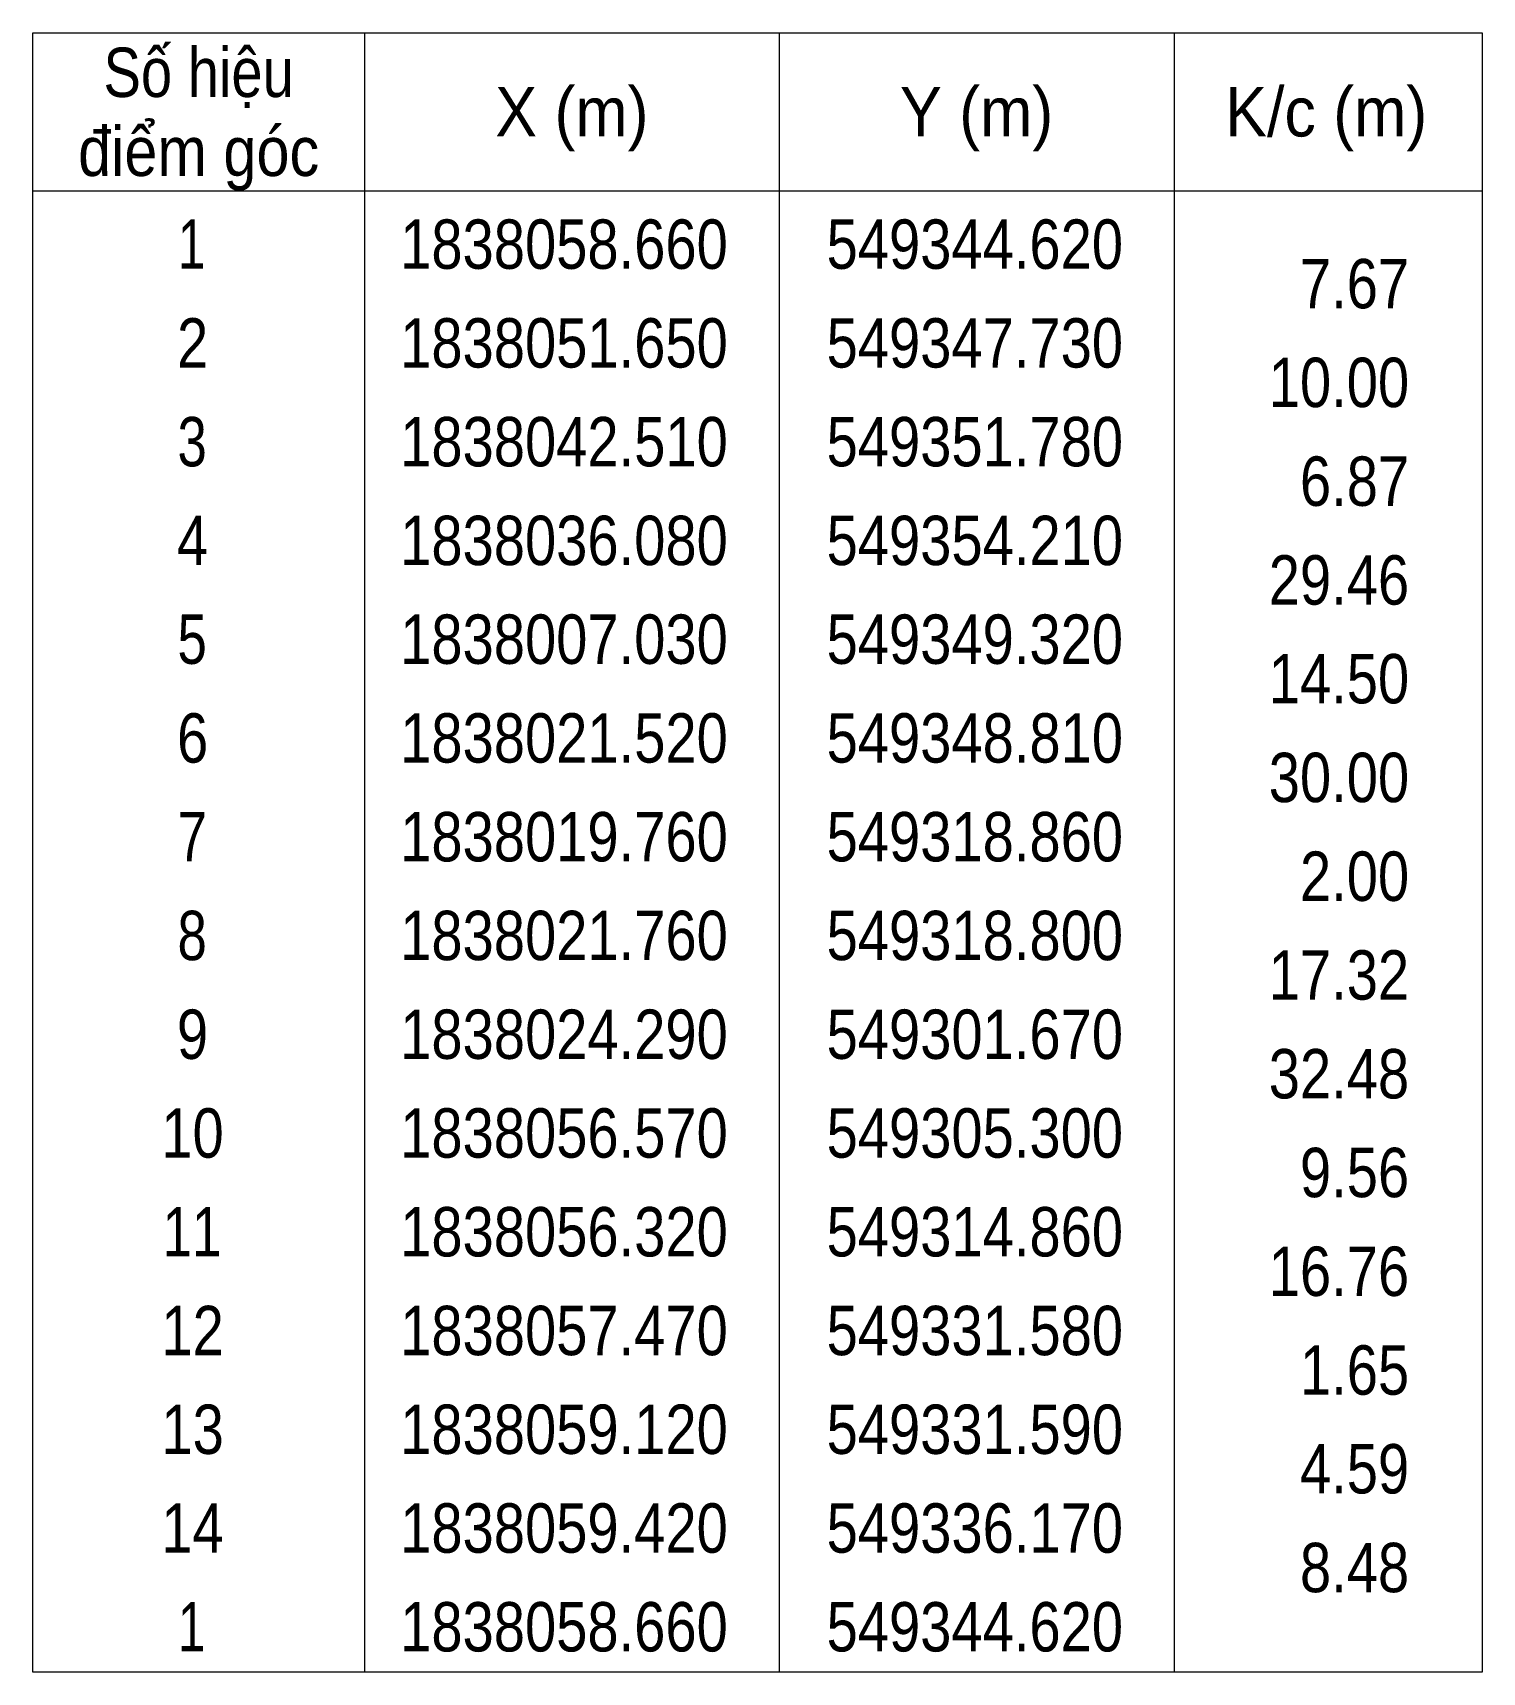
# Model space of a CAD drawing. Header units: metres. Extents: x 548946 to 549564, y 1837848 to 1838085.
# Drawn here: x 549491 to 549564.4, y 1837847.7 to 1837930.7 of the extents above; entities that cross this region are included whole.
import ezdxf
from ezdxf.enums import TextEntityAlignment as Align

# ---------------------------------------------------------------- set-up
doc = ezdxf.new("R2010")
doc.units = ezdxf.units.M
doc.header["$LTSCALE"] = 0.6
doc.layers.add('63', color=7, linetype='Continuous', lineweight=13)

msp = doc.modelspace()

# ---------------------------------------------------------------- texts
at = {"layer": '63'}
for s, width, p in [('Số hiệu', 0.85, (549499.39, 1837927.48)), ('X (m)', 0.95, (549518.29, 1837925.48)), ('Y (m)', 0.95, (549538.785, 1837925.48)), ('K/c (m)', 0.95, (549556.49, 1837925.48)), ('điểm góc', 0.9, (549499.39, 1837923.48)), ('1838058.660', 0.85, (549517.89, 1837918.78)), ('549344.620', 0.85, (549538.695, 1837918.78)), (' 1', 0.75, (549498.685, 1837918.78)), (' 2', 0.85, (549498.69, 1837913.78)), ('1838051.650', 0.85, (549517.89, 1837913.78)), ('549347.730', 0.85, (549538.695, 1837913.78)), (' 3', 0.8, (549498.69, 1837908.78)), ('1838042.510', 0.85, (549517.89, 1837908.78)), ('549351.780', 0.85, (549538.695, 1837908.78)), (' 4', 0.85, (549498.685, 1837903.78)), ('1838036.080', 0.85, (549517.89, 1837903.78)), ('549354.210', 0.85, (549538.695, 1837903.78)), (' 5', 0.8, (549498.69, 1837898.78)), ('1838007.030', 0.85, (549517.89, 1837898.78)), ('549349.320', 0.85, (549538.695, 1837898.78)), (' 6', 0.85, (549498.69, 1837893.78)), ('1838021.520', 0.85, (549517.89, 1837893.78)), ('549348.810', 0.85, (549538.695, 1837893.78)), (' 7', 0.8, (549498.69, 1837888.78)), ('1838019.760', 0.85, (549517.89, 1837888.78)), ('549318.860', 0.85, (549538.695, 1837888.78)), (' 8', 0.8, (549498.69, 1837883.78)), ('1838021.760', 0.85, (549517.89, 1837883.78)), ('549318.800', 0.85, (549538.695, 1837883.78)), (' 9', 0.85, (549498.685, 1837878.78)), ('1838024.290', 0.85, (549517.89, 1837878.78)), ('549301.670', 0.85, (549538.695, 1837878.78)), (' 10', 0.85, (549498.685, 1837873.78)), ('1838056.570', 0.85, (549517.89, 1837873.78)), ('549305.300', 0.85, (549538.695, 1837873.78)), (' 11', 0.8, (549498.685, 1837868.78)), ('1838056.320', 0.85, (549517.89, 1837868.78)), ('549314.860', 0.85, (549538.695, 1837868.78)), (' 12', 0.85, (549498.69, 1837863.78)), ('1838057.470', 0.85, (549517.89, 1837863.78)), ('549331.580', 0.85, (549538.695, 1837863.78)), (' 13', 0.85, (549498.69, 1837858.78)), ('1838059.120', 0.85, (549517.89, 1837858.78)), ('549331.590', 0.85, (549538.695, 1837858.78)), (' 14', 0.85, (549498.685, 1837853.78)), ('1838059.420', 0.85, (549517.89, 1837853.78)), ('549336.170', 0.85, (549538.695, 1837853.78)), (' 1', 0.75, (549498.685, 1837848.78)), ('1838058.660', 0.85, (549517.89, 1837848.78)), ('549344.620', 0.85, (549538.695, 1837848.78))]:
    msp.add_text(s, height=2.5, dxfattribs=dict(at, width=width)).set_placement(p, align=Align.CENTER)
at = {"layer": '63', "width": 0.85}
for s, p in [('7.67', (549560.69, 1837916.78)), ('10.00', (549560.69, 1837911.78)), ('6.87', (549560.69, 1837906.78)), ('29.46', (549560.69, 1837901.78)), ('14.50', (549560.69, 1837896.78)), ('30.00', (549560.69, 1837891.78)), ('2.00', (549560.69, 1837886.78)), ('17.32', (549560.69, 1837881.78)), ('32.48', (549560.69, 1837876.78)), ('9.56', (549560.69, 1837871.78)), ('16.76', (549560.69, 1837866.78)), ('1.65', (549560.69, 1837861.78)), ('4.59', (549560.69, 1837856.78)), ('8.48', (549560.69, 1837851.78))]:
    msp.add_text(s, height=2.5, dxfattribs=at).set_placement(p, align=Align.RIGHT)

# ---------------------------------------------------------------- linework, layer by layer
at = {"layer": '63'}
for p, q in [((549507.79, 1837930.73), (549507.79, 1837847.73)), ((549528.79, 1837930.73), (549528.79, 1837847.73)), ((549548.79, 1837930.73), (549548.79, 1837847.73)), ((549490.99, 1837922.73), (549564.39, 1837922.73))]:
    msp.add_line(p, q, dxfattribs=at)
msp.add_lwpolyline([(549490.99, 1837930.73), (549564.39, 1837930.73), (549564.39, 1837847.73), (549490.99, 1837847.73)], close=True, dxfattribs=at)

msp.set_redraw_order([(e.dxf.handle, doc.entitydb.next_handle()) for e in msp.query("TEXT MTEXT ATTDEF DIMENSION ARC_DIMENSION")])  # texts and dimensions are drawn at this point

doc.saveas('drawing.dxf')
